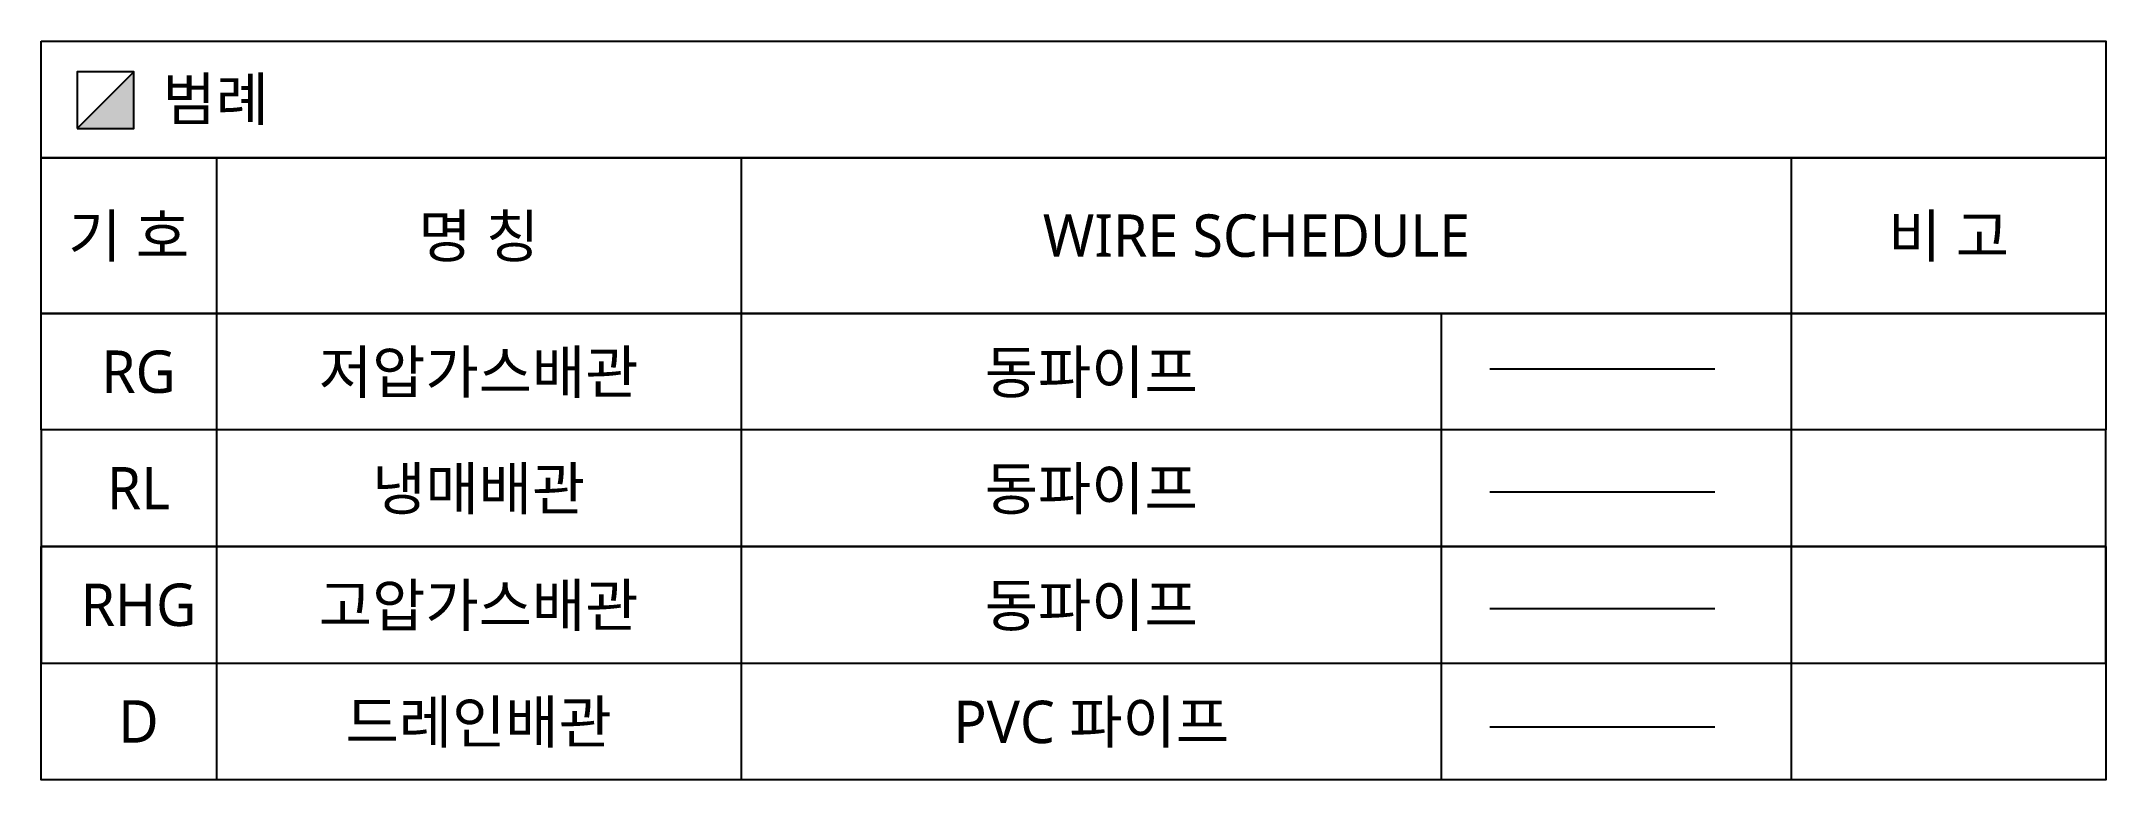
# Model space of a CAD drawing. Header units: millimetres. Extents: x -1305 to 107762, y -9150 to 56526.
# Drawn here: x 55650 to 70238, y -9150 to -3929 of the extents above; entities that cross this region are included whole.
import ezdxf
from ezdxf.enums import TextEntityAlignment as Align

# ---------------------------------------------------------------- set-up
doc = ezdxf.new("R2010")
doc.units = ezdxf.units.MM
doc.layers.add('DVM_REPORT', color=7, linetype='Continuous')
doc.styles.add('DVM_REPORT', font='malgun.ttf')

msp = doc.modelspace()

# ---------------------------------------------------------------- texts
at = {"layer": 'DVM_REPORT', "color": 2, "style": 'DVM_REPORT'}
msp.add_text('범례', height=300, dxfattribs=at).set_placement((56506, -4338), align=Align.MIDDLE_LEFT)
for s, p in [('기 호', (56268, -5303)), ('명 칭', (58741, -5303)), ('WIRE SCHEDULE', (64237, -5303)), ('비 고', (69127, -5303)), ('RG', (56337, -6265)), ('저압가스배관', (58741, -6265)), ('동파이프', (63069, -6265)), ('RL', (56337, -7089)), ('냉매배관', (58741, -7089)), ('동파이프', (63069, -7089)), ('고압가스배관', (58741, -7913)), ('동파이프', (63069, -7913)), ('RHG', (56337, -7913)), ('D', (56337, -8738)), ('드레인배관', (58741, -8738)), ('PVC 파이프', (63069, -8738))]:
    msp.add_text(s, height=300, dxfattribs=at).set_placement(p, align=Align.MIDDLE)

# ---------------------------------------------------------------- hatches: boundary and pattern name
at = {"layer": 'DVM_REPORT'}
msp.add_hatch(color=2, dxfattribs=at).paths.add_polyline_path([(56303, -4145), (55903, -4545), (56303, -4545)])

# ---------------------------------------------------------------- linework, layer by layer
at = {"layer": 'DVM_REPORT', "color": 2}
msp.add_line((55903, -4545), (56303, -4145), dxfattribs=at)
at = {"layer": 'DVM_REPORT', "color": 7}
for p, q in [((56887, -4753), (56887, -9150)), ((56887, -4753), (56887, -9150)), ((60596, -4753), (60596, -9150)), ((68016, -4753), (68016, -9150)), ((68016, -4753), (68016, -9150)), ((65542, -5853), (65542, -9150))]:
    msp.add_line(p, q, dxfattribs=at)
at = {"layer": 'DVM_REPORT', "color": 3, "ltscale": 0.05}
for p, q in [((65885, -6244), (67475, -6244)), ((65885, -7115), (67475, -7115)), ((65885, -7939), (67475, -7939))]:
    msp.add_line(p, q, dxfattribs=at)
at = {"layer": 'DVM_REPORT', "color": 5, "ltscale": 0.05}
msp.add_line((65885, -8776), (67475, -8776), dxfattribs=at)
at = {"layer": 'DVM_REPORT', "color": 7}
for points in [[(55650, -3929), (70238, -3929), (70238, -4753), (55650, -4753)], [(55650, -4753), (70238, -4753), (70238, -5853), (55650, -5853)], [(55650, -5853), (70238, -5853), (70238, -6677), (55650, -6677)], [(70238, -6677), (55650, -6677), (55650, -7501), (70238, -7501)], [(55650, -7501), (70238, -7501), (70238, -9150), (55650, -9150)], [(70238, -7501), (55650, -7501), (55650, -8326), (70238, -8326)]]:
    msp.add_lwpolyline(points, close=True, dxfattribs=at)
at = {"layer": 'DVM_REPORT', "color": 2}
msp.add_lwpolyline([(55903, -4545), (56303, -4545), (56303, -4145), (55903, -4145)], close=True, dxfattribs=at)

msp.set_redraw_order([(e.dxf.handle, doc.entitydb.next_handle()) for e in msp.query("TEXT MTEXT ATTDEF DIMENSION ARC_DIMENSION")])  # texts and dimensions are drawn at this point

doc.saveas('drawing.dxf')
